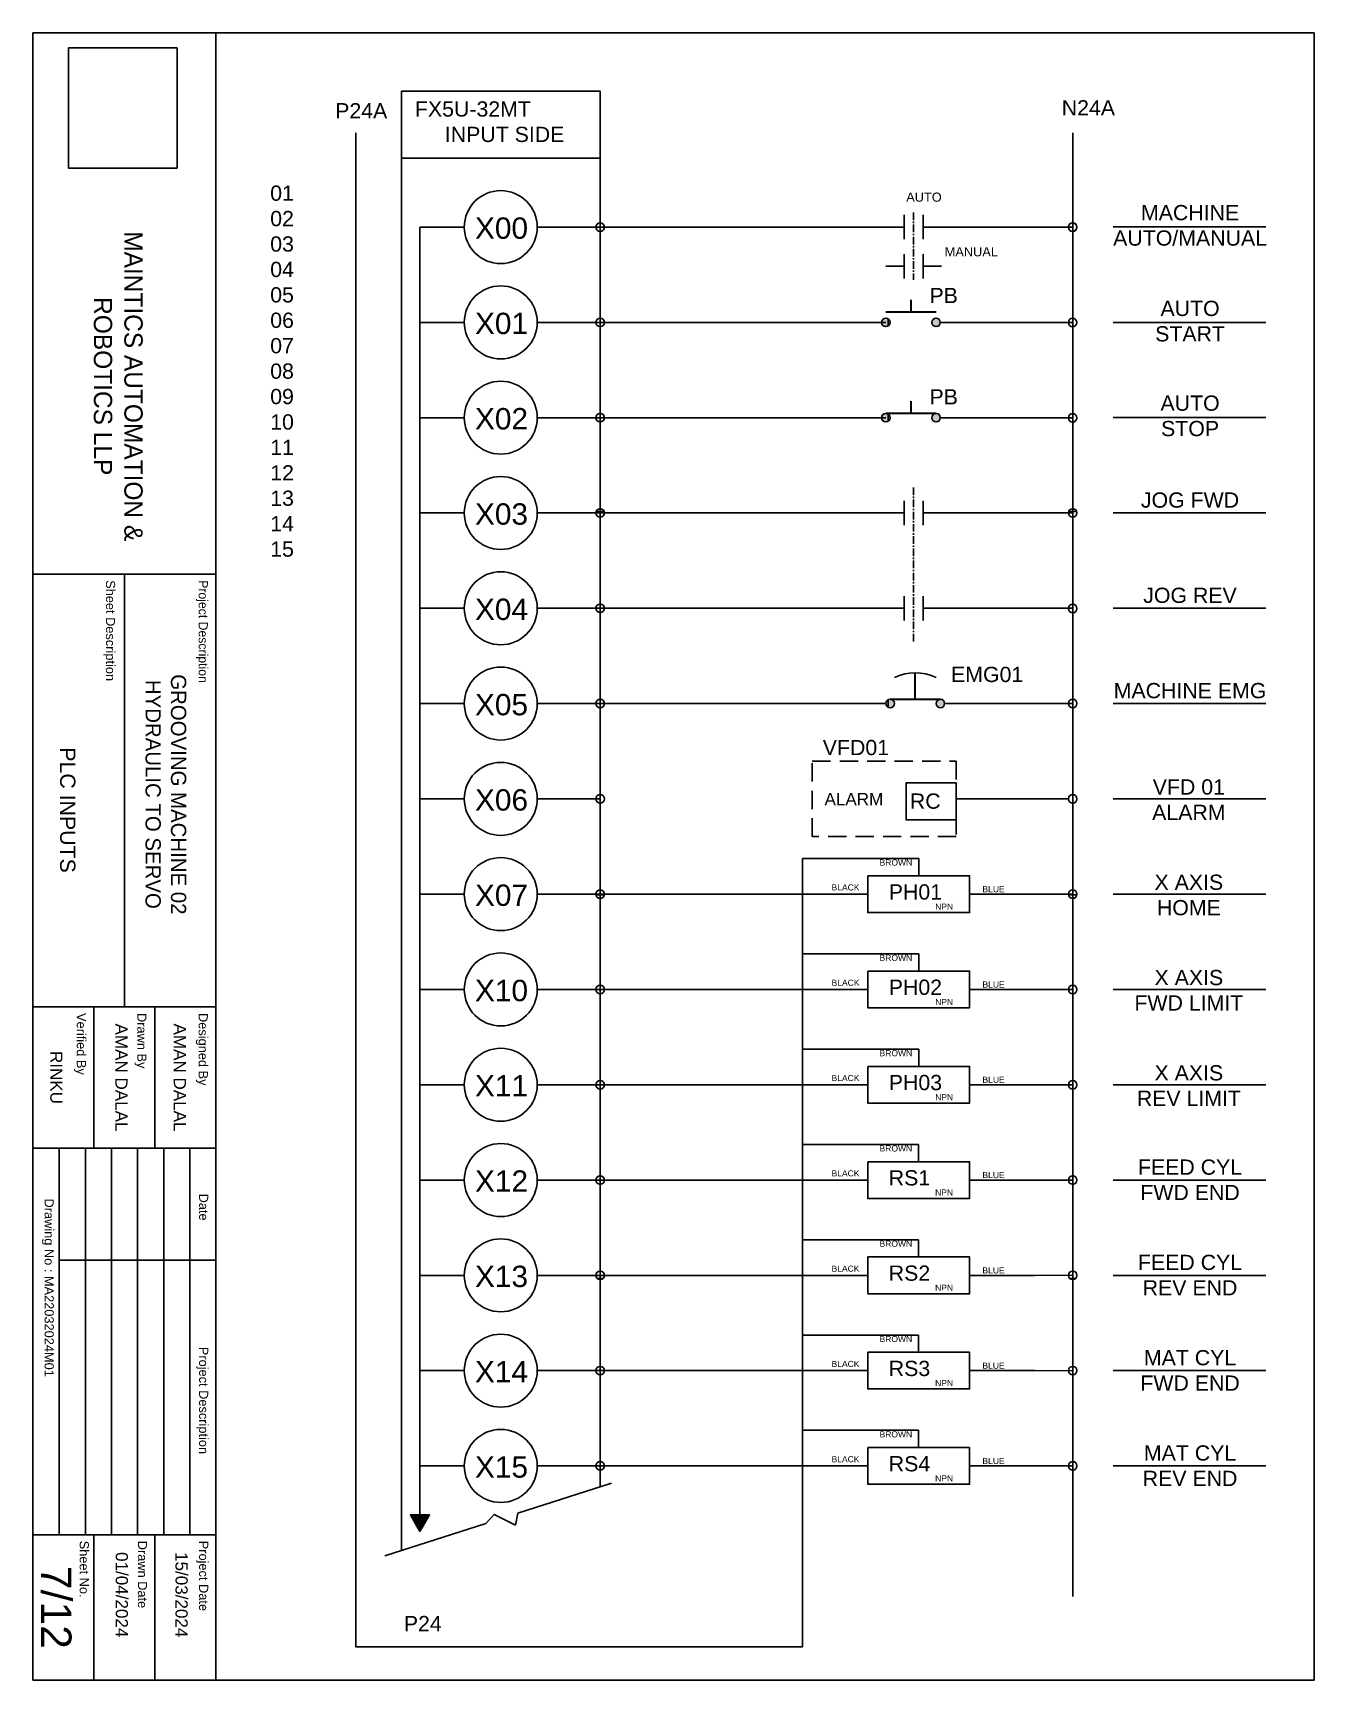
# Model space of a CAD drawing. Header units: millimetres. Extents: x -11 to 5160, y -11 to 2043.
# Drawn here: x 3598.5 to 3808.5, y 1754.4 to 2024.4 of the extents above; entities that cross this region are included whole.
import ezdxf

# ---------------------------------------------------------------- set-up
doc = ezdxf.new("R2010")
doc.units = ezdxf.units.MM
doc.linetypes.add('CENTER', pattern=[2, 1.25, -0.25, 0.25, -0.25])
doc.linetypes.add('DASHED', pattern=[4.5, 3, -1.5])
doc.styles.add('Annotative', font='arial.ttf')
doc.styles.get("Standard").update_dxf_attribs({"font": 'arial.ttf'})
picture_1 = doc.add_image_def('image1.jpg', size_in_pixel=(150, 135))

msp = doc.modelspace()

# ---------------------------------------------------------------- texts
at = {"attachment_point": 1, "style": 'Annotative'}
for s, insert, char_height, width in [('P24A', (3648.03, 2012.855), 2.5, 4.52353), ('FX5U-32MT\\P\\pxqc;INPUT SIDE', (3661.101, 2013.15), 2.5, 29.40695), ('N24A', (3767.126, 2013.336), 2.5, 2.5), ('\\pxse3.74,qr;01\\P02\\P03\\P04\\P05\\P06\\P07\\P08\\P09\\P10\\P11\\P12\\P13\\P14\\P15', (3634.279, 1999.353), 2.5, 6.98624), ('AUTO', (3741.637, 1998.196), 1.5, 6.29621), ('\\pxsm1,qc;MACHINE\\PAUTO/MANUAL', (3775.571, 1996.163), 2.5, 25.19516), ('X00', (3670.947, 1994.116), 3.5, 7.83323), ('MANUAL', (3747.94, 1989.239), 1.5, 6.29621), ('PB', (3745.452, 1982.575), 2.5, 6.29621), ('\\pxsm1,qc;AUTO\\PSTART', (3775.567, 1980.461), 2.5, 25.19516), ('X01', (3670.947, 1978.495), 3.5, 7.83323), ('PB', (3745.452, 1965.965), 2.5, 6.29621), ('X02', (3670.947, 1962.874), 3.5, 7.83323), ('\\pxsm1,qc;AUTO\\PSTOP', (3775.567, 1964.933), 2.5, 25.19516), ('X03', (3670.947, 1947.253), 3.5, 7.83323), ('\\pxsm1.5,qc;JOG FWD', (3775.556, 1949.046), 2.5, 25.19516), ('\\pxsm1.5,qc;JOG REV', (3775.556, 1933.426), 2.5, 25.19516), ('X04', (3670.947, 1931.632), 3.5, 7.83323), ('EMG01', (3748.986, 1920.458), 2.5, 6.29621), ('\\pxsm1.5,qc;MACHINE EMG', (3775.563, 1917.806), 2.5, 25.19516), ('X05', (3670.947, 1916.01), 3.5, 7.83323), ('\\pxqc;VFD01', (3726.233, 1908.473), 2.5, 14.31217), ('\\pxqc;VFD 01\\PALARM', (3775.368, 1902.016), 2.5, 25.19516), ('X06', (3670.947, 1900.389), 3.5, 7.83323), ('\\pxt0;ALARM', (3728.243, 1899.771), 2, 11.77046), ('X07', (3670.947, 1884.768), 3.5, 7.83323), ('PH01', (3738.775, 1884.802), 2.5, 6.29621), ('\\pxqc;X AXIS \\PHOME', (3775.368, 1886.395), 2.5, 25.19516), ('X10', (3670.947, 1869.147), 3.5, 7.83323), ('PH02', (3738.775, 1869.181), 2.5, 6.29621), ('\\pxqc;X AXIS\\PFWD LIMIT', (3775.368, 1870.773), 2.5, 25.19516), ('\\pxqc;X AXIS\\PREV LIMIT', (3775.368, 1855.153), 2.5, 25.19516), ('X11', (3670.947, 1853.526), 3.5, 7.83323), ('PH03', (3738.775, 1853.56), 2.5, 6.29621), ('\\pxsm1,qc;FEED CYL\\PFWD END', (3775.563, 1839.699), 2.5, 25.19516), ('X12', (3670.947, 1837.905), 3.5, 7.83323), ('RS1', (3738.772, 1837.937), 2.5, 6.29621), ('\\pxsm1,qc;FEED CYL\\PREV END', (3775.563, 1824.079), 2.5, 25.19516), ('X13', (3670.947, 1822.283), 3.5, 7.83323), ('RS2', (3738.772, 1822.316), 2.5, 6.29621), ('X14', (3670.947, 1806.662), 3.5, 7.83323), ('RS3', (3738.772, 1806.695), 2.5, 6.29621), ('\\pxsm1,qc;MAT CYL\\PFWD END', (3775.567, 1808.457), 2.5, 25.19516), ('\\pxsm1,qc;MAT CYL\\PREV END', (3775.567, 1792.836), 2.5, 25.19516), ('X15', (3670.947, 1791.041), 3.5, 7.83323), ('RS4', (3738.772, 1791.074), 2.5, 6.29621), ('P24', (3659.284, 1764.869), 2.5, 4.52353)]:
    msp.add_mtext(s, dxfattribs=dict(at, insert=insert, char_height=char_height, width=width))
at = {"attachment_point": 1, "rotation": 270}
for s, width, insert, char_height in [('\\pxqc;{\\Ftxt|c0;MAINTICS AUTOMATION &\\PROBOTICS LLP}', 66.55986, (3616.473, 1999.73), 3), ('{\\Ftxt|c0;Project Description}', 34.98019, (3627.156, 1934.659), 1.5), ('\\pxqc;{\\Ftxt|c0;GROOVING MACHINE 02\\PHYDRAULIC TO SERVO}', 66.4073, (3623.611, 1932.75), 2.5)]:
    msp.add_mtext_dynamic_manual_height_columns(s, width=width, gutter_width=12.5, heights=[0], dxfattribs=dict(at, insert=insert, char_height=char_height))
at = {"attachment_point": 1, "rotation": 270, "style": 'Annotative'}
for s, insert, char_height, width in [('Sheet Description', (3611.957, 1934.659), 1.5, 34.98019), ('\\pxqc;PLC INPUTS', (3605.444, 1935.646), 2.5, 77.34131), ('Verified By', (3607.177, 1863.705), 1.5, 22.12958), ('Drawn By', (3617.093, 1863.705), 1.5, 22.12958), ('Designed By', (3627.156, 1863.705), 1.5, 22.12958), ('\\pxqc;AMAN DALAL', (3613.991, 1864.692), 2, 23.11684), ('\\pxqc;AMAN DALAL', (3623.575, 1864.692), 2, 23.11684), ('\\pxqc;RINKU', (3603.327, 1864.692), 2, 23.11684), ('\\pxqc;Date', (3627.222, 1840.588), 1.5, 17.39528), ('Drawing No : MA22032024M01', (3601.899, 1833.3), 1.5, 44.01766), ('\\pxqc;Project Description', (3627.222, 1822.206), 1.5, 44.01766), ('Sheet No.', (3607.651, 1777.201), 1.5, 22.83874), ('Drawn Date', (3617.197, 1777.201), 1.5, 22.83874), ('Project Date', (3627.222, 1777.201), 1.5, 22.83874), ('\\pxqc;01/04/2024', (3614.06, 1779.909), 2, 23.11684), ('\\pxqc;15/03/2024', (3623.854, 1779.909), 2, 23.11684), ('\\pxqc;7/12', (3604.804, 1778.188), 5, 23.82599)]:
    msp.add_mtext(s, dxfattribs=dict(at, insert=insert, char_height=char_height, width=width))
at = {"insert": (3740.317, 1899.691), "char_height": 2.5, "attachment_point": 1}
msp.add_mtext_dynamic_manual_height_columns('\\pxqc;RC', width=8.87525, gutter_width=12.5, heights=[0], dxfattribs=at)

# ---------------------------------------------------------------- blocks, each defined once
blk = doc.blocks.new('WIRE CONNECTION DOT')
h = blk.add_hatch()
h.set_pattern_fill('ANGLE', color=256)
h.set_pattern_definition([(0, (-340.583, -408.029), (0, 6.985), [5.08, -1.905]), (90, (-340.583, -408.029), (-6.985, 4e-16), [5.08, -1.905])])
h.paths.add_polyline_path([(-0.7, 0, 1), (0.7, 0, 1)])
blk.add_circle((0, 0), 0.7)
blk = doc.blocks.new('ARROW DOWN')
h = blk.add_hatch()
h.set_pattern_fill('ANGLE', color=256)
h.set_pattern_definition([(0, (-380.877, -538.4934), (0, 6.985), [5.08, -1.905]), (90, (-380.877, -538.4934), (-6.985, 4e-16), [5.08, -1.905])])
h.paths.add_polyline_path([(-1.57, -2), (0, -4.72), (1.57, -2)])
h = blk.add_hatch(color=256)
h.dxf.hatch_style = 1
h.paths.add_polyline_path([(1.57, -2), (-1.57, -2), (0, -4.72)])
blk.add_line((0, -2), (0, 0))
blk.add_lwpolyline([(0, -4.72), (1.57, -2), (-1.57, -2)], close=True)
blk = doc.blocks.new('NO Contact')
for p, q in [((3, 0), (0, 0)), ((3, 0), (3, 2)), ((3, 2), (3, -2)), ((6.11, 0), (6.11, 2)), ((6.11, 2), (6.11, -2)), ((6.11, 0), (9.11, 0))]:
    blk.add_line(p, q)
blk = doc.blocks.new('REED SWITCH')
for p, q in [((4981.8, 1750.49), (4962.74, 1750.49)), ((4981.8, 1750.49), (4981.8, 1747.66)), ((4973.46, 1744.65), (4962.74, 1744.65)), ((5000.87, 1744.65), (4990.14, 1744.65))]:
    blk.add_line(p, q)
blk.add_lwpolyline([(4973.46, 1747.66), (4990.14, 1747.66), (4990.14, 1741.64), (4973.46, 1741.64)], close=True)
at = {"char_height": 1, "width": 6.2962, "attachment_point": 1, "style": 'Annotative'}
for s, insert in [('BROWN', (4975.39, 1750.33)), ('BLACK', (4967.52, 1746.25)), ('BLUE', (4992.25, 1745.96)), ('NPN', (4984.5, 1743.11))]:
    blk.add_mtext(s, dxfattribs=dict(at, insert=insert))

# ---------------------------------------------------------------- hatches: boundary and pattern name
h = msp.add_hatch(color=256)
h.dxf.hatch_style = 1
h.paths.add_polyline_path([(3737.61, 1976.916, 1), (3739.01, 1976.916, 1)])
h.paths.add_polyline_path([(3745.827, 1976.916, 1), (3747.227, 1976.916, 1)])
h = msp.add_hatch(color=256)
h.dxf.hatch_style = 1
h.paths.add_polyline_path([(3737.61, 1961.296, 1), (3739.01, 1961.296, 1)])
h.paths.add_polyline_path([(3745.827, 1961.296, 1), (3747.227, 1961.296, 1)])
h = msp.add_hatch(color=256)
h.dxf.hatch_style = 1
h.paths.add_polyline_path([(3738.314, 1914.432, 1), (3739.714, 1914.432, 1)])
h.paths.add_polyline_path([(3746.531, 1914.432, 1), (3747.931, 1914.432, 1)])
h = msp.add_hatch(color=256)
h.dxf.hatch_style = 1
h.paths.add_polyline_path([(3663.504, 1781.441), (3660.362, 1781.441), (3661.933, 1778.721)])

# ---------------------------------------------------------------- linework, layer by layer
for p, q in [((3628.488, 2019.362), (3628.488, 2024.362)), ((3651.431, 2007.972), (3651.431, 1768.073)), ((3768.92, 2007.972), (3768.92, 1768.073)), ((3669.191, 1992.537), (3661.933, 1992.537)), ((3661.933, 1992.537), (3661.933, 1976.916)), ((3681.156, 1992.537), (3691.465, 1992.537)), ((3691.465, 1992.537), (3738.307, 1992.537)), ((3747.412, 1992.537), (3768.92, 1992.537)), ((3775.571, 1992.566), (3800.571, 1992.566)), ((3775.571, 1992.566), (3800.571, 1992.566)), ((3661.933, 1976.916), (3669.191, 1976.916)), ((3661.933, 1976.916), (3661.933, 1961.295)), ((3681.156, 1976.916), (3691.465, 1976.916)), ((3691.465, 1976.916), (3738.31, 1976.916)), ((3752.227, 1976.916), (3768.92, 1976.916)), ((3775.567, 1976.916), (3800.567, 1976.916)), ((3661.933, 1961.295), (3669.191, 1961.295)), ((3661.933, 1961.295), (3661.933, 1945.673)), ((3681.156, 1961.295), (3691.465, 1961.295)), ((3691.465, 1961.296), (3738.31, 1961.296)), ((3752.227, 1961.296), (3768.92, 1961.296)), ((3775.567, 1961.307), (3800.567, 1961.307)), ((3775.567, 1961.307), (3800.567, 1961.307)), ((3661.933, 1945.673), (3669.191, 1945.673)), ((3661.933, 1945.673), (3661.933, 1930.052)), ((3681.156, 1945.673), (3691.465, 1945.673)), ((3691.461, 1945.672), (3738.303, 1945.672)), ((3747.409, 1945.672), (3768.916, 1945.672)), ((3775.563, 1945.672), (3800.563, 1945.672)), ((3775.563, 1945.672), (3800.563, 1945.672)), ((3661.933, 1930.052), (3669.191, 1930.052)), ((3661.933, 1930.052), (3661.933, 1914.431)), ((3681.156, 1930.052), (3691.465, 1930.052)), ((3691.461, 1930.052), (3738.303, 1930.052)), ((3747.409, 1930.052), (3768.916, 1930.052)), ((3775.563, 1930.051), (3800.563, 1930.051)), ((3775.563, 1930.051), (3800.563, 1930.051)), ((3661.933, 1914.431), (3669.191, 1914.431)), ((3661.933, 1914.431), (3661.933, 1898.81)), ((3681.156, 1914.431), (3691.465, 1914.431)), ((3691.469, 1914.432), (3738.314, 1914.432)), ((3752.231, 1914.432), (3768.923, 1914.432)), ((3775.567, 1914.431), (3800.567, 1914.431)), ((3775.567, 1914.431), (3800.567, 1914.431)), ((3661.933, 1898.81), (3669.191, 1898.81)), ((3661.933, 1898.81), (3661.933, 1883.189)), ((3681.156, 1898.81), (3691.465, 1898.81)), ((3768.216, 1898.809), (3749.83, 1898.809)), ((3775.563, 1898.809), (3800.563, 1898.809)), ((3775.563, 1898.809), (3800.563, 1898.809)), ((3661.933, 1883.189), (3669.191, 1883.189)), ((3661.933, 1883.189), (3661.933, 1867.567)), ((3681.156, 1883.189), (3691.465, 1883.189)), ((3691.461, 1883.187), (3724.61, 1883.187)), ((3762.742, 1883.187), (3768.913, 1883.186)), ((3775.563, 1883.187), (3800.563, 1883.187)), ((3775.563, 1883.187), (3800.563, 1883.187)), ((3661.933, 1867.567), (3669.191, 1867.567)), ((3661.933, 1867.567), (3661.933, 1851.946)), ((3681.156, 1867.567), (3691.465, 1867.567)), ((3691.461, 1867.566), (3724.61, 1867.566)), ((3762.742, 1867.566), (3768.913, 1867.565)), ((3775.563, 1867.566), (3800.563, 1867.566)), ((3775.563, 1867.566), (3800.563, 1867.566)), ((3661.933, 1851.946), (3669.191, 1851.946)), ((3661.933, 1851.946), (3661.933, 1836.325)), ((3681.156, 1851.946), (3691.465, 1851.946)), ((3691.461, 1851.945), (3724.61, 1851.945)), ((3762.742, 1851.945), (3768.913, 1851.944)), ((3775.567, 1851.946), (3800.567, 1851.946)), ((3775.567, 1851.946), (3800.567, 1851.946)), ((3661.933, 1836.325), (3669.191, 1836.325)), ((3661.933, 1836.325), (3661.933, 1820.704)), ((3681.156, 1836.325), (3691.465, 1836.325)), ((3724.61, 1836.324), (3691.461, 1836.324)), ((3762.742, 1836.324), (3768.916, 1836.324)), ((3775.567, 1836.325), (3800.567, 1836.325)), ((3775.567, 1836.325), (3800.567, 1836.325)), ((3661.933, 1820.704), (3669.191, 1820.704)), ((3661.933, 1820.704), (3661.933, 1805.083)), ((3681.156, 1820.704), (3691.465, 1820.704)), ((3691.465, 1820.704), (3724.61, 1820.703)), ((3762.742, 1820.703), (3768.916, 1820.715)), ((3775.567, 1820.704), (3800.567, 1820.704)), ((3775.567, 1820.704), (3800.567, 1820.704)), ((3661.933, 1805.083), (3669.191, 1805.083)), ((3661.933, 1805.083), (3661.933, 1789.462)), ((3681.156, 1805.083), (3691.465, 1805.083)), ((3691.465, 1805.083), (3724.61, 1805.082)), ((3762.742, 1805.082), (3768.916, 1805.053)), ((3775.567, 1805.083), (3800.567, 1805.083)), ((3775.567, 1805.083), (3800.567, 1805.083)), ((3661.933, 1789.462), (3669.191, 1789.462)), ((3661.933, 1789.462), (3661.933, 1782.139)), ((3681.156, 1789.462), (3691.465, 1789.462)), ((3691.461, 1789.46), (3724.61, 1789.46)), ((3762.742, 1789.46), (3768.916, 1789.46)), ((3775.567, 1789.462), (3800.567, 1789.462)), ((3775.567, 1789.462), (3800.567, 1789.462))]:
    msp.add_line(p, q)
at = {"linetype": 'CENTER'}
for p, q in [((3742.828, 1994.948), (3742.828, 1983.885)), ((3742.824, 1949.862), (3742.824, 1924.405))]:
    msp.add_line(p, q, dxfattribs=at)
at = {"lineweight": 35}
for p, q in [((3742.419, 1978.63), (3742.419, 1980.63)), ((3738.31, 1978.63), (3746.527, 1978.63)), ((3742.419, 1962.02), (3742.419, 1964.02)), ((3738.31, 1962.02), (3746.527, 1962.02)), ((3743.126, 1915.133), (3743.126, 1919.419)), ((3739.018, 1915.133), (3747.234, 1915.133))]:
    msp.add_line(p, q, dxfattribs=at)
for points in [[(3598.488, 2024.362), (3598.488, 1754.362), (3808.488, 1754.362), (3808.488, 2024.362)], [(3628.488, 2024.362), (3628.488, 2024.362), (3598.488, 2024.362), (3598.488, 2024.362)], [(3628.488, 2024.362), (3628.488, 1935.646), (3598.488, 1935.646), (3598.488, 2024.362)], [(3658.882, 2014.836), (3691.465, 2014.836), (3691.465, 2003.812), (3658.882, 2003.812)], [(3613.488, 1935.646), (3613.488, 1864.692), (3598.488, 1864.692), (3598.488, 1935.646)], [(3628.488, 1935.646), (3628.488, 1864.692), (3613.488, 1864.692), (3613.488, 1935.646)], [(3749.83, 1901.455), (3741.612, 1901.455), (3741.612, 1895.357), (3749.83, 1895.357)], [(3628.488, 1864.692), (3628.488, 1841.575), (3598.488, 1841.575), (3598.488, 1864.692)], [(3618.488, 1864.692), (3618.488, 1841.575), (3608.488, 1841.575), (3608.488, 1864.692)], [(3628.488, 1864.692), (3628.488, 1841.575), (3618.488, 1841.575), (3618.488, 1864.692)], [(3607.088, 1841.575), (3607.088, 1778.188), (3602.808, 1778.188), (3602.808, 1841.575)], [(3611.368, 1841.575), (3611.368, 1778.188), (3607.088, 1778.188), (3607.088, 1841.575)], [(3615.648, 1841.575), (3615.648, 1778.188), (3611.368, 1778.188), (3611.368, 1841.575)], [(3619.928, 1841.575), (3619.928, 1778.188), (3615.648, 1778.188), (3615.648, 1841.575)], [(3624.208, 1841.575), (3624.208, 1778.188), (3619.928, 1778.188), (3619.928, 1841.575)], [(3628.488, 1841.575), (3628.488, 1778.188), (3624.208, 1778.188), (3624.208, 1841.575)], [(3618.488, 1778.188), (3618.488, 1754.362), (3608.488, 1754.362), (3608.488, 1778.188)], [(3628.488, 1778.188), (3628.488, 1754.362), (3618.488, 1754.362), (3618.488, 1778.188)]]:
    msp.add_lwpolyline(points, close=True)
for points in [[(3628.488, 1754.362), (3598.488, 1754.362), (3598.488, 2024.362), (3628.488, 2024.362)], [(3628.488, 2019.362), (3628.488, 1754.362)], [(3658.882, 1775.569), (3658.882, 2003.812), (3691.465, 2003.812), (3691.465, 1786.013)], [(3737.61, 1976.916), (3732.61, 1976.916)], [(3747.227, 1976.916), (3752.227, 1976.916)], [(3737.61, 1961.296), (3732.61, 1961.296)], [(3747.227, 1961.296), (3752.227, 1961.296)], [(3747.934, 1914.433), (3752.934, 1914.433)], [(3724.61, 1889.034), (3724.61, 1759.788), (3651.431, 1759.788), (3651.431, 1768.073)], [(3598.488, 1823.193), (3598.488, 1841.575), (3628.488, 1841.575), (3628.488, 1823.193), (3602.808, 1823.193)], [(3602.808, 1823.193), (3628.488, 1823.193), (3628.488, 1778.188), (3598.488, 1778.188), (3598.488, 1823.193)], [(3677.988, 1781.694), (3693.332, 1786.612)], [(3656.168, 1774.7), (3672.726, 1780.007), (3674.07, 1781.488), (3677.565, 1779.739)], [(3677.988, 1781.694), (3677.565, 1779.739)]]:
    msp.add_lwpolyline(points)
at = {"linetype": 'DASHED'}
msp.add_lwpolyline([(3726.233, 1904.974), (3749.83, 1904.974), (3749.83, 1892.644), (3726.233, 1892.644)], close=True, dxfattribs=at)
for centre in [(3675.173, 1992.537), (3675.173, 1976.916), (3675.173, 1961.295), (3675.173, 1945.673), (3675.173, 1930.052), (3675.173, 1914.431), (3675.173, 1898.81), (3675.173, 1883.189), (3675.173, 1867.567), (3675.173, 1851.946), (3675.173, 1836.325), (3675.173, 1820.704), (3675.173, 1805.083), (3675.173, 1789.462)]:
    msp.add_circle(centre, 5.982)
msp.add_arc((3743.126, 1911.323), 8.143, 65.25091, 114.74909)

# ---------------------------------------------------------------- block references
for name, p in [('WIRE CONNECTION DOT', (3691.461, 1992.536)), ('WIRE CONNECTION DOT', (3691.465, 1992.537)), ('WIRE CONNECTION DOT', (3691.465, 1992.537)), ('NO Contact', (3738.307, 1992.537)), ('WIRE CONNECTION DOT', (3768.916, 1992.508)), ('WIRE CONNECTION DOT', (3768.92, 1992.537)), ('NO Contact', (3738.307, 1986.111)), ('WIRE CONNECTION DOT', (3691.461, 1976.915)), ('WIRE CONNECTION DOT', (3691.465, 1976.916)), ('WIRE CONNECTION DOT', (3691.465, 1976.916)), ('WIRE CONNECTION DOT', (3738.31, 1976.916)), ('WIRE CONNECTION DOT', (3746.527, 1976.916)), ('WIRE CONNECTION DOT', (3768.916, 1976.886)), ('WIRE CONNECTION DOT', (3691.461, 1961.295)), ('WIRE CONNECTION DOT', (3691.465, 1961.295)), ('WIRE CONNECTION DOT', (3738.31, 1961.296)), ('WIRE CONNECTION DOT', (3746.527, 1961.296)), ('WIRE CONNECTION DOT', (3768.916, 1961.266)), ('NO Contact', (3738.303, 1945.672)), ('WIRE CONNECTION DOT', (3691.465, 1945.673)), ('WIRE CONNECTION DOT', (3768.92, 1945.673)), ('WIRE CONNECTION DOT', (3691.465, 1930.052)), ('NO Contact', (3738.303, 1930.052)), ('WIRE CONNECTION DOT', (3768.92, 1930.024)), ('WIRE CONNECTION DOT', (3691.465, 1914.431)), ('WIRE CONNECTION DOT', (3739.018, 1914.433)), ('WIRE CONNECTION DOT', (3747.234, 1914.433)), ('WIRE CONNECTION DOT', (3768.92, 1914.431)), ('WIRE CONNECTION DOT', (3691.465, 1898.81)), ('WIRE CONNECTION DOT', (3768.92, 1898.81)), ('REED SWITCH', (-1238.124, 138.541)), ('WIRE CONNECTION DOT', (3691.465, 1883.189)), ('WIRE CONNECTION DOT', (3768.92, 1883.189)), ('REED SWITCH', (-1238.124, 122.919)), ('WIRE CONNECTION DOT', (3691.465, 1867.567)), ('WIRE CONNECTION DOT', (3768.92, 1867.567)), ('REED SWITCH', (-1238.124, 107.298)), ('WIRE CONNECTION DOT', (3691.465, 1851.946)), ('WIRE CONNECTION DOT', (3768.92, 1851.946)), ('REED SWITCH', (-1238.128, 91.676)), ('WIRE CONNECTION DOT', (3691.465, 1836.325)), ('WIRE CONNECTION DOT', (3768.92, 1836.325)), ('REED SWITCH', (-1238.128, 76.055)), ('WIRE CONNECTION DOT', (3691.465, 1820.704)), ('WIRE CONNECTION DOT', (3768.92, 1820.704)), ('REED SWITCH', (-1238.128, 60.434)), ('WIRE CONNECTION DOT', (3691.465, 1805.083)), ('WIRE CONNECTION DOT', (3768.92, 1805.083)), ('REED SWITCH', (-1238.128, 44.812)), ('WIRE CONNECTION DOT', (3691.465, 1789.462)), ('WIRE CONNECTION DOT', (3768.92, 1789.462)), ('ARROW DOWN', (3661.933, 1783.441))]:
    msp.add_blockref(name, p)

msp.set_redraw_order([(e.dxf.handle, doc.entitydb.next_handle()) for e in msp.query("TEXT MTEXT ATTDEF DIMENSION ARC_DIMENSION")])  # texts and dimensions are drawn at this point

# ---------------------------------------------------------------- pictures from other files: only their frames are drawn
image = msp.add_image(picture_1, insert=(3604.327, 2021.938), size_in_units=(19.751, 17.776), rotation=-90)
image.dxf.flags = 7

doc.saveas('drawing.dxf')
